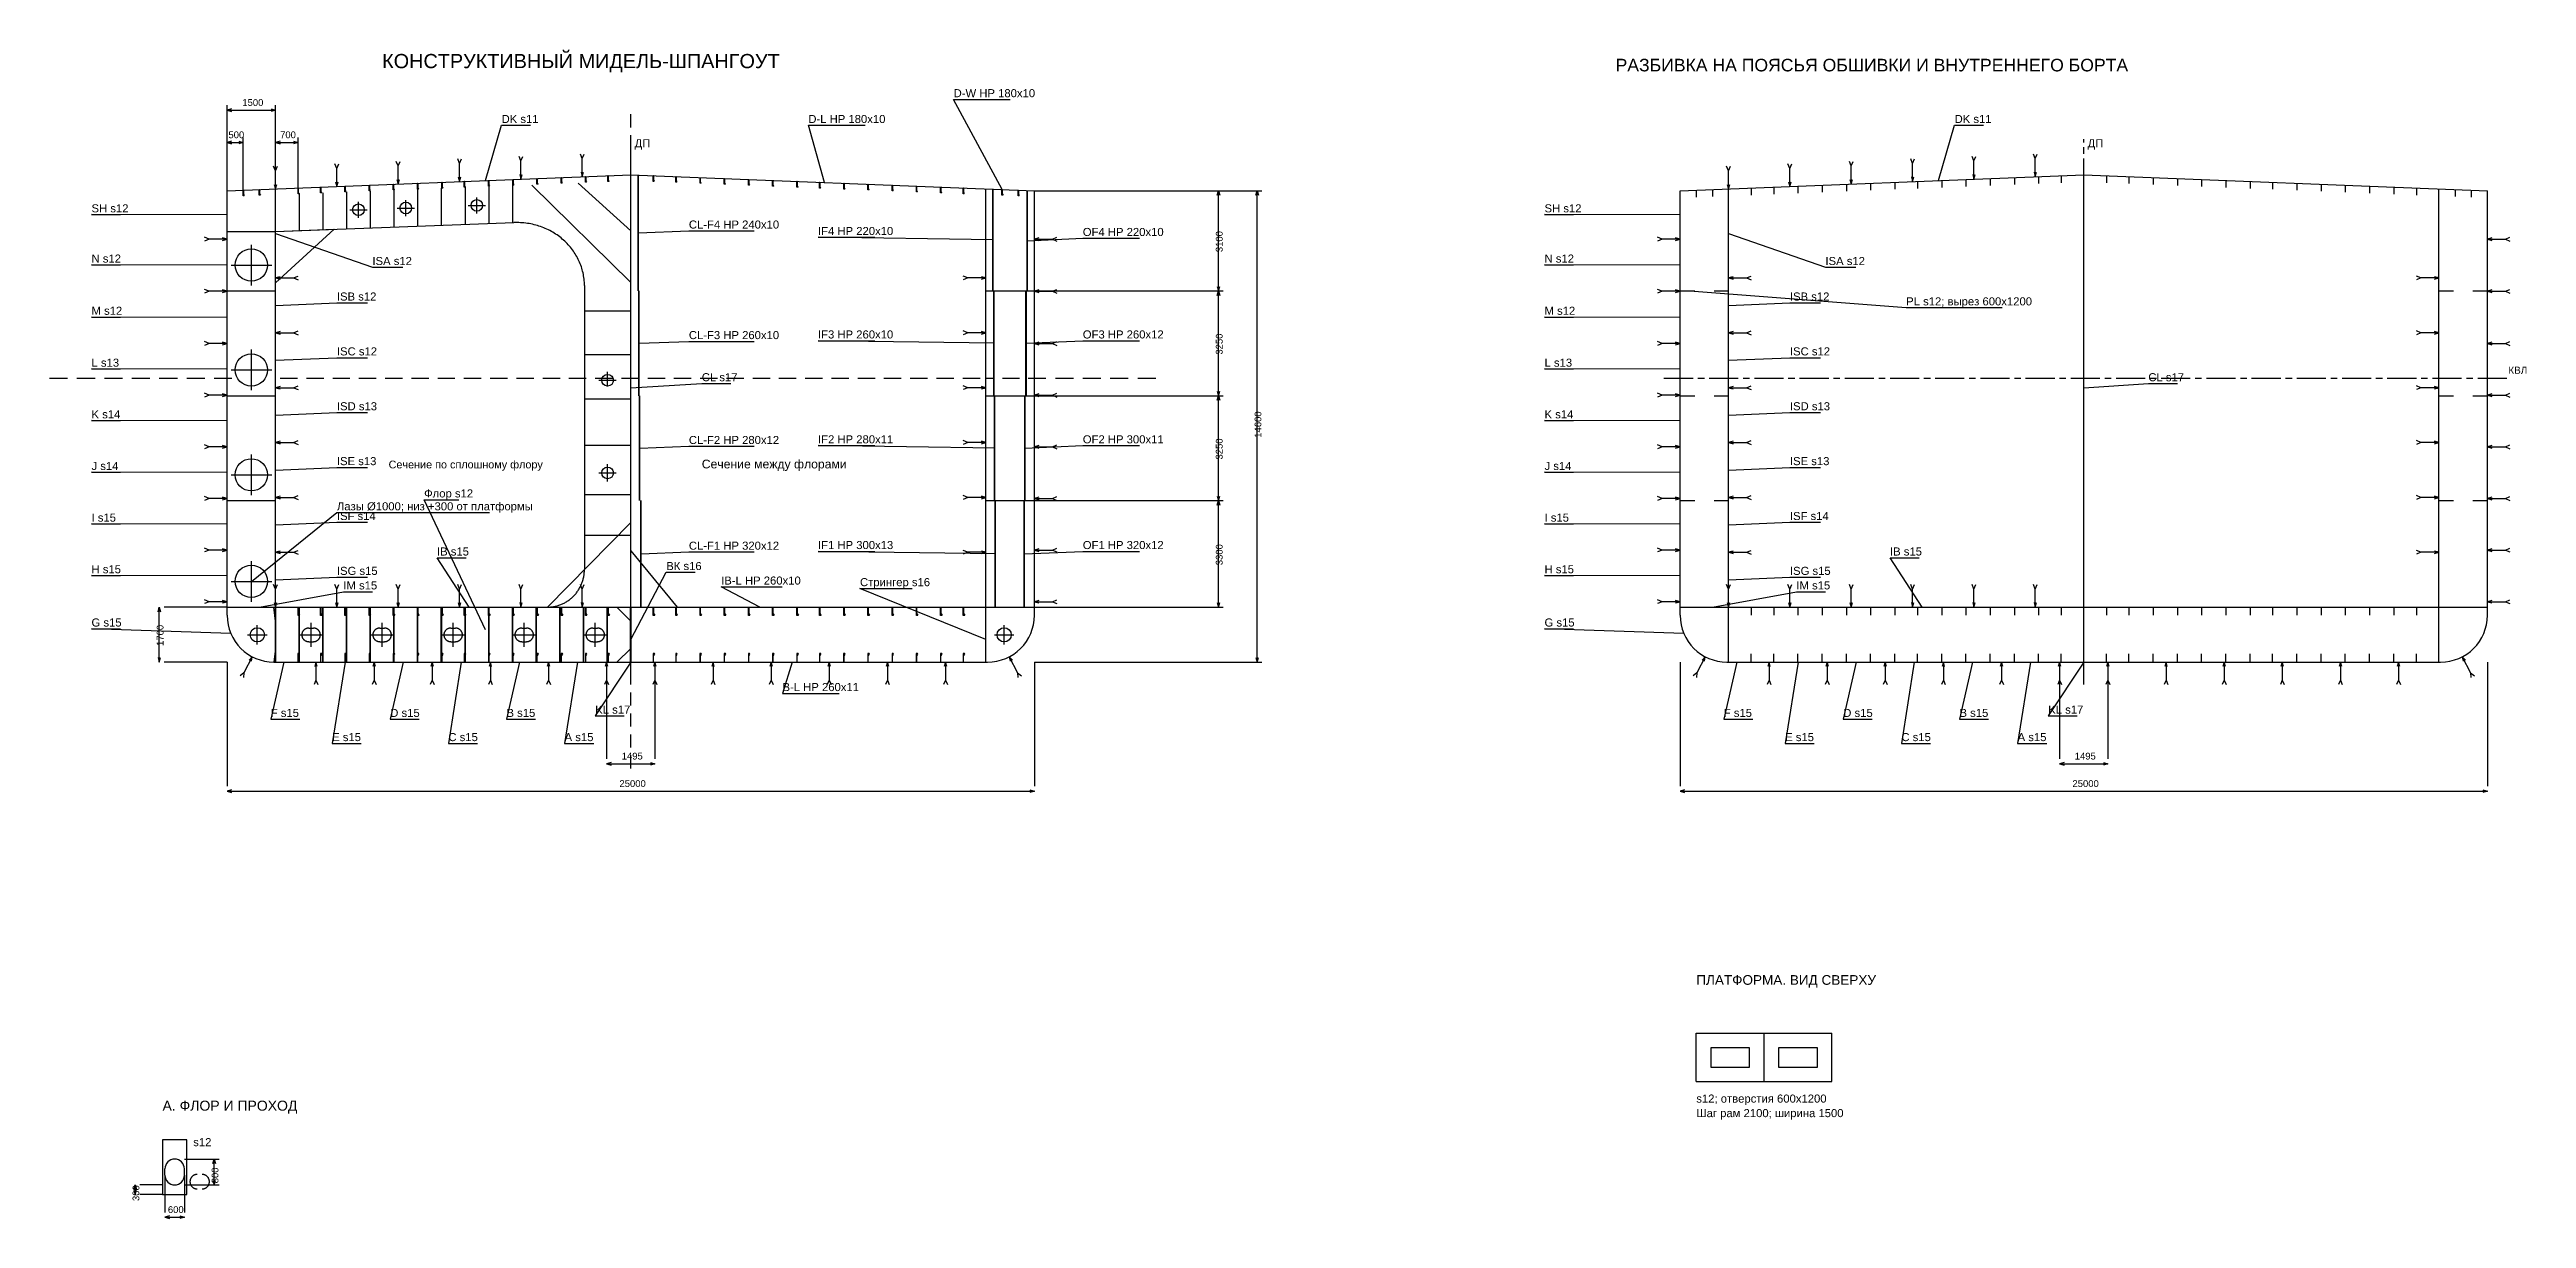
# Model space of a CAD drawing. Header units: millimetres. Extents: x -5500 to 145650, y -17240 to 192034.
# Drawn here: x -5500 to 71211, y -17240 to 18978 of the extents above; entities that cross this region are included whole.
import ezdxf

# ---------------------------------------------------------------- set-up
doc = ezdxf.new("R2010")
doc.units = ezdxf.units.MM
doc.linetypes.add('AXIS22', pattern=[1400, 900, -150, 200, -150])
for name, color, linetype in [('03_CENTER', 30, 'Continuous'), ('03_DIM', 2, 'Continuous'), ('03_FRAME_DETAIL', 7, 'Continuous'), ('03_FRAME_LAYOUT', 4, 'Continuous'), ('03_HULL', 4, 'Continuous'), ('03_MEMBER', 7, 'Continuous'), ('03_SEAM', 7, 'Continuous'), ('03_TEXT', 7, 'Continuous'), ('04_CENTER', 30, 'AXIS22'), ('04_DIM', 2, 'Continuous'), ('04_HULL', 4, 'Continuous'), ('04_MEMBER', 7, 'Continuous'), ('04_SEAM', 7, 'Continuous'), ('04_TEXT', 7, 'Continuous'), ('FLOOR_DIM', 2, 'Continuous'), ('FLOOR_HULL', 4, 'Continuous'), ('FLOOR_TEXT', 7, 'Continuous'), ('PLATFORM_HULL', 4, 'Continuous'), ('PLATFORM_TEXT', 7, 'Continuous')]:
    doc.layers.add(name, color=color, linetype=linetype)
doc.styles.add('RU', font='arial.ttf')

msp = doc.modelspace()

# ---------------------------------------------------------------- texts
at = {"layer": '03_DIM', "style": 'RU'}
for s, p in [('1500', (470, 17230)), ('500', (40, 16230)), ('700', (1640, 16230)), ('1495', (12220, -3020)), ('25000', (12150, -3870))]:
    msp.add_text(s, height=210, dxfattribs=at).set_placement(p)
for s, p in [('3100', (30830, 12700)), ('3250', (30830, 9525)), ('14600', (32030, 6950)), ('3250', (30830, 6275)), ('3300', (30830, 3000)), ('1700', (-1970, 500))]:
    msp.add_text(s, height=210, rotation=90, dxfattribs=at).set_placement(p)
at = {"layer": '03_TEXT', "style": 'RU'}
for s, height, p in [('КОНСТРУКТИВНЫЙ МИДЕЛЬ-ШПАНГОУТ', 440, (4800, 18400)), ('D-W HP 180x10', 250, (22500, 17500)), ('DK s11', 250, (8500, 16700)), ('D-L HP 180x10', 250, (18000, 16700)), ('ДП', 250, (12620, 15950)), ('SH s12', 250, (-4200, 13932)), ('CL-F4 HP 240x10', 250, (14300, 13430)), ('IF4 HP 220x10', 250, (18300, 13230)), ('OF4 HP 220x10', 250, (26500, 13200)), ('N s12', 250, (-4200, 12376)), ('ISA s12', 250, (4500, 12300)), ('M s12', 250, (-4200, 10759)), ('ISB s12', 250, (3400, 11200)), ('CL-F3 HP 260x10', 250, (14300, 10005)), ('IF3 HP 260x10', 250, (18300, 10025)), ('OF3 HP 260x12', 250, (26500, 10025)), ('L s13', 250, (-4200, 9150)), ('ISC s12', 250, (3400, 9500)), ('CL s17', 250, (14700, 8700)), ('K s14', 250, (-4200, 7550)), ('ISD s13', 250, (3400, 7800)), ('CL-F2 HP 280x12', 250, (14300, 6755)), ('IF2 HP 280x11', 250, (18300, 6775)), ('OF2 HP 300x11', 250, (26500, 6775)), ('J s14', 250, (-4200, 5950)), ('ISE s13', 250, (3400, 6100)), ('Сечение по сплошному флору', 240, (5000, 6000)), ('Сечение между флорами', 270, (14700, 6000)), ('Лазы %%c1000; низ +300 от платформы', 250, (3400, 4700)), ('ISF s14', 250, (3400, 4400)), ('Флор s12', 250, (6100, 5100)), ('I s15', 250, (-4200, 4350)), ('IB s15', 250, (6500, 3300)), ('ВК s16', 250, (13600, 2850)), ('CL-F1 HP 320x12', 250, (14300, 3480)), ('IF1 HP 300x13', 250, (18300, 3500)), ('OF1 HP 320x12', 250, (26500, 3500)), ('H s15', 250, (-4200, 2750)), ('ISG s15', 250, (3400, 2700)), ('IM s15', 250, (3600, 2250)), ('IB-L HP 260x10', 250, (15300, 2400)), ('Стрингер s16', 250, (19600, 2350)), ('G s15', 250, (-4200, 1100)), ('B-L HP 260x11', 250, (17200, -900)), ('F s15', 250, (1352, -1700)), ('D s15', 250, (5052, -1700)), ('B s15', 250, (8652, -1700)), ('KL s17', 250, (11400, -1600)), ('E s15', 250, (3252, -2450)), ('C s15', 250, (6852, -2450)), ('A s15', 250, (10452, -2450))]:
    msp.add_text(s, height=height, dxfattribs=at).set_placement(p)
at = {"layer": '04_DIM', "style": 'RU'}
for s, p in [('1495', (57220, -3020)), ('25000', (57150, -3870))]:
    msp.add_text(s, height=210, dxfattribs=at).set_placement(p)
at = {"layer": '04_TEXT', "style": 'RU'}
for s, height, p in [('РАЗБИВКА НА ПОЯСЬЯ ОБШИВКИ И ВНУТРЕННЕГО БОРТА', 390, (43000, 18300)), ('DK s11', 250, (53500, 16700)), ('ДП', 250, (57620, 15950)), ('SH s12', 250, (40800, 13932)), ('N s12', 250, (40800, 12376)), ('ISA s12', 250, (49500, 12300)), ('M s12', 250, (40800, 10759)), ('ISB s12', 250, (48400, 11200)), ('PL s12; вырез 600x1200', 250, (52000, 11050)), ('L s13', 250, (40800, 9150)), ('ISC s12', 250, (48400, 9500)), ('CL s17', 250, (59500, 8700)), ('КВЛ', 220, (70650, 8930)), ('K s14', 250, (40800, 7550)), ('ISD s13', 250, (48400, 7800)), ('J s14', 250, (40800, 5950)), ('ISE s13', 250, (48400, 6100)), ('ISF s14', 250, (48400, 4400)), ('I s15', 250, (40800, 4350)), ('IB s15', 250, (51500, 3300)), ('H s15', 250, (40800, 2750)), ('ISG s15', 250, (48400, 2700)), ('IM s15', 250, (48600, 2250)), ('G s15', 250, (40800, 1100)), ('F s15', 250, (46352, -1700)), ('D s15', 250, (50052, -1700)), ('B s15', 250, (53652, -1700)), ('KL s17', 250, (56400, -1600)), ('E s15', 250, (48252, -2450)), ('C s15', 250, (51852, -2450)), ('A s15', 250, (55452, -2450))]:
    msp.add_text(s, height=height, dxfattribs=at).set_placement(p)
at = {"layer": 'FLOOR_DIM', "style": 'RU'}
for s, p in [('800', (-270, -16150)), ('300', (-2720, -16700))]:
    msp.add_text(s, height=210, rotation=90, dxfattribs=at).set_placement(p)
msp.add_text('600', height=210, dxfattribs=at).set_placement((-1835, -17070))
at = {"layer": 'FLOOR_TEXT', "style": 'RU'}
for s, height, p in [('А. ФЛОР И ПРОХОД', 310, (-2000, -13900)), ('s12', 250, (-1050, -15000))]:
    msp.add_text(s, height=height, dxfattribs=at).set_placement(p)
at = {"layer": 'PLATFORM_TEXT', "style": 'RU'}
for s, height, p in [('ПЛАТФОРМА. ВИД СВЕРХУ', 300, (45500, -10000)), ('s12; отверстия 600x1200', 250, (45500, -13650)), ('Шаг рам 2100; ширина 1500', 250, (45500, -14100))]:
    msp.add_text(s, height=height, dxfattribs=at).set_placement(p)

# ---------------------------------------------------------------- linework, layer by layer
at = {"layer": '03_CENTER'}
for p, q in [((12500, 16560), (12500, 16970)), ((12500, 15910), (12500, 16320)), ((12500, -700), (12500, 16200)), ((12500, 15260), (12500, 15670)), ((12500, 14646), (12500, 15026)), ((3799, 14013), (4334, 14013)), ((4067, 13765), (4067, 14261)), ((5266, 14067), (5801, 14067)), ((5533, 13819), (5533, 14315)), ((7466, 14149), (8001, 14149)), ((7733, 13901), (7733, 14397)), ((12500, 14069), (12500, 14432)), ((12500, 13493), (12500, 13856)), ((12500, 12917), (12500, 13280)), ((120, 12300), (1380, 12300)), ((750, 11670), (750, 12930)), ((12500, 12341), (12500, 12705)), ((12500, 11766), (12500, 12129)), ((12500, 11137), (12500, 11553)), ((12500, 10462), (12500, 10887)), ((12500, 9787), (12500, 10212)), ((750, 8420), (750, 9680)), ((12500, 9112), (12500, 9537)), ((-5500, 8800), (-4940, 8800)), ((-4650, 8800), (-4090, 8800)), ((-3800, 8800), (-3240, 8800)), ((-2950, 8800), (-2390, 8800)), ((-2100, 8800), (-1540, 8800)), ((-1250, 8800), (-690, 8800)), ((-400, 8800), (150, 8800)), ((120, 9050), (1380, 9050)), ((1643, 8800), (2179, 8800)), ((2457, 8800), (2992, 8800)), ((3270, 8800), (3805, 8800)), ((4083, 8800), (4618, 8800)), ((4896, 8800), (5431, 8800)), ((5709, 8800), (6244, 8800)), ((6522, 8800), (7057, 8800)), ((7335, 8800), (7870, 8800)), ((8148, 8800), (8683, 8800)), ((8961, 8800), (9497, 8800)), ((9774, 8800), (10310, 8800)), ((10587, 8800), (11123, 8800)), ((11400, 8800), (11936, 8800)), ((11515, 8731), (12050, 8731)), ((11783, 8539), (11783, 8987)), ((12213, 8800), (12749, 8800)), ((12500, 8559), (12500, 8862)), ((13026, 8800), (13562, 8800)), ((13839, 8800), (14375, 8800)), ((14652, 8800), (15188, 8800)), ((15465, 8800), (16001, 8800)), ((16278, 8800), (16814, 8800)), ((17091, 8800), (17627, 8800)), ((17904, 8800), (18440, 8800)), ((18717, 8800), (19253, 8800)), ((19530, 8800), (20066, 8800)), ((20343, 8800), (20879, 8800)), ((21157, 8800), (21692, 8800)), ((21970, 8800), (22505, 8800)), ((22783, 8800), (23318, 8800)), ((23511, 8800), (23746, 8800)), ((24018, 8800), (24542, 8800)), ((24813, 8800), (25360, 8800)), ((25650, 8800), (26210, 8800)), ((26500, 8800), (27060, 8800)), ((27350, 8800), (27910, 8800)), ((28200, 8800), (28760, 8800)), ((12500, 8059), (12500, 8394)), ((12500, 7438), (12500, 7829)), ((12500, 6816), (12500, 7208)), ((750, 5170), (750, 6430)), ((12500, 6195), (12500, 6587)), ((120, 5800), (1380, 5800)), ((11515, 5860), (12050, 5860)), ((11783, 5593), (11783, 6128)), ((12500, 5574), (12500, 5965)), ((12500, 4951), (12500, 5344)), ((12500, 4321), (12500, 4719)), ((12500, 3690), (12500, 4088)), ((750, 1870), (750, 3130)), ((12500, 3059), (12500, 3457)), ((120, 2500), (1380, 2500)), ((12500, 2428), (12500, 2826)), ((12500, 1797), (12500, 2195)), ((12500, 1169), (12500, 1560)), ((636, 842), (1235, 842)), ((935, 543), (935, 1141)), ((2217, 842), (2983, 842)), ((2600, 468), (2600, 1216)), ((4417, 842), (5183, 842)), ((4800, 468), (4800, 1216)), ((6617, 842), (7383, 842)), ((7000, 468), (7000, 1216)), ((8817, 842), (9583, 842)), ((9200, 468), (9200, 1216)), ((11017, 842), (11783, 842)), ((11400, 468), (11400, 1216)), ((12500, 561), (12500, 945)), ((23765, 842), (24364, 842)), ((24065, 543), (24065, 1141)), ((12500, -50), (12500, 337)), ((12500, -700), (12500, -290)), ((12500, -1350), (12500, -940)), ((12500, -2000), (12500, -1590)), ((12500, -2650), (12500, -2240)), ((12500, -3300), (12500, -2890))]:
    msp.add_line(p, q, dxfattribs=at)
at = {"layer": '03_DIM'}
for p, q in [((0, 14600), (0, 17250)), ((0, 17100), (1500, 17100)), ((1500, 14660), (1500, 17250)), ((0, 14600), (0, 16250)), ((500, 14620), (500, 16250)), ((1500, 14660), (1500, 16250)), ((2200, 14688), (2200, 16250)), ((0, 16100), (500, 16100)), ((1500, 16100), (2200, 16100)), ((25000, 14600), (32050, 14600)), ((25000, 14600), (30850, 14600)), ((30700, 11500), (30700, 14600)), ((31900, 0), (31900, 14600)), ((25000, 11500), (30850, 11500)), ((25000, 11500), (30850, 11500)), ((30700, 8250), (30700, 11500)), ((25000, 8250), (30850, 8250)), ((25000, 8250), (30850, 8250)), ((30700, 5000), (30700, 8250)), ((25000, 5000), (30850, 5000)), ((25000, 5000), (30850, 5000)), ((30700, 1700), (30700, 5000)), ((-2100, 0), (-2100, 1700)), ((0, 1700), (-1950, 1700)), ((25000, 1700), (30850, 1700)), ((0, 0), (-1950, 0)), ((0, 0), (0, -3850)), ((11752, 0), (11752, -3000)), ((13248, 0), (13248, -3000)), ((25000, 0), (25000, -3850)), ((25000, 0), (32050, 0)), ((11752, -3150), (13248, -3150)), ((0, -4000), (25000, -4000))]:
    msp.add_line(p, q, dxfattribs=at)
for points in [[(140, 17140), (0, 17100), (140, 17060)], [(1360, 17140), (1500, 17100), (1360, 17060)], [(140, 16140), (0, 16100), (140, 16060)], [(360, 16140), (500, 16100), (360, 16060)], [(1640, 16140), (1500, 16100), (1640, 16060)], [(2060, 16140), (2200, 16100), (2060, 16060)], [(30660, 14460), (30700, 14600), (30740, 14460)], [(31860, 14460), (31900, 14600), (31940, 14460)], [(30660, 11640), (30700, 11500), (30740, 11640)], [(30660, 11360), (30700, 11500), (30740, 11360)], [(30660, 8390), (30700, 8250), (30740, 8390)], [(30660, 8110), (30700, 8250), (30740, 8110)], [(30660, 5140), (30700, 5000), (30740, 5140)], [(30660, 4860), (30700, 5000), (30740, 4860)], [(-2140, 1560), (-2100, 1700), (-2060, 1560)], [(30660, 1840), (30700, 1700), (30740, 1840)], [(-2140, 140), (-2100, 0), (-2060, 140)], [(31860, 140), (31900, 0), (31940, 140)], [(11892, -3110), (11752, -3150), (11892, -3190)], [(13108, -3110), (13248, -3150), (13108, -3190)], [(140, -3960), (0, -4000), (140, -4040)], [(24860, -3960), (25000, -4000), (24860, -4040)]]:
    msp.add_lwpolyline(points, dxfattribs=at)
at = {"layer": '03_FRAME_DETAIL'}
for p, q in [((4433, 14594), (4433, 13451)), ((5167, 14622), (5167, 13478)), ((5900, 14650), (5900, 13505)), ((6633, 14678), (6633, 13532)), ((7367, 14707), (7367, 13560)), ((8100, 14735), (8100, 13587)), ((8833, 14764), (8833, 13614)), ((9439, 14778), (12500, 11757)), ((10874, 14833), (12500, 13360)), ((2233, 14512), (2233, 13369)), ((2967, 14539), (2967, 13397)), ((3700, 14566), (3700, 13424)), ((11065, 10877), (12500, 10877)), ((11065, 9527), (12500, 9527)), ((11065, 8154), (12500, 8154)), ((11065, 6721), (12500, 6721)), ((11065, 5191), (12500, 5191)), ((9917, 1700), (12500, 4321)), ((11065, 3932), (12500, 3932)), ((12500, 3447), (13935, 1700))]:
    msp.add_line(p, q, dxfattribs=at)
for centre in [(4067, 14013), (5533, 14067), (7733, 14149), (11783, 8731), (11783, 5860)]:
    msp.add_circle(centre, 180, dxfattribs=at)
at = {"layer": '03_FRAME_LAYOUT'}
for p, q in [((0, 13342), (1500, 13342)), ((1500, 13342), (8877, 13616)), ((11065, 11668), (11065, 2865))]:
    msp.add_line(p, q, dxfattribs=at)
msp.add_lwpolyline([(1500, 11748), (1500, 13342), (3317, 13410)], close=True, dxfattribs=at)
for points in [[(11065, 11668), (11065, 11718), (11063, 11767), (11059, 11815), (11055, 11864), (11049, 11913), (11041, 11962), (11033, 12010), (11023, 12058), (11011, 12106), (10999, 12154), (10985, 12201), (10970, 12248), (10954, 12295), (10936, 12341), (10917, 12387), (10897, 12432), (10876, 12477), (10853, 12521), (10829, 12565), (10804, 12608), (10778, 12651), (10751, 12693), (10722, 12735), (10693, 12775), (10662, 12815), (10631, 12855), (10598, 12893), (10564, 12931), (10529, 12968), (10493, 13004), (10457, 13039), (10419, 13074), (10380, 13107), (10341, 13140), (10300, 13171), (10259, 13202), (10217, 13232), (10174, 13261), (10130, 13288), (10086, 13315), (10041, 13341), (9995, 13366), (9949, 13389), (9901, 13412), (9854, 13433), (9806, 13453), (9757, 13472), (9708, 13490), (9658, 13507), (9608, 13523), (9557, 13537), (9506, 13551), (9455, 13563), (9403, 13574), (9351, 13583), (9299, 13592), (9247, 13599), (9194, 13605), (9141, 13610), (9089, 13613), (9036, 13616), (8983, 13617), (8930, 13617), (8877, 13616)], [(9917, 1700), (9946, 1700), (9974, 1701), (10002, 1703), (10030, 1706), (10058, 1709), (10086, 1713), (10114, 1717), (10141, 1722), (10169, 1728), (10196, 1735), (10224, 1742), (10251, 1750), (10277, 1759), (10304, 1768), (10330, 1778), (10357, 1789), (10383, 1800), (10408, 1812), (10433, 1824), (10458, 1838), (10483, 1851), (10507, 1866), (10531, 1881), (10555, 1896), (10578, 1912), (10601, 1929), (10624, 1947), (10646, 1964), (10667, 1983), (10688, 2002), (10709, 2021), (10729, 2041), (10749, 2062), (10768, 2083), (10787, 2104), (10805, 2126), (10822, 2148), (10839, 2171), (10856, 2194), (10872, 2218), (10887, 2242), (10902, 2266), (10916, 2291), (10930, 2316), (10943, 2341), (10955, 2367), (10967, 2393), (10978, 2419), (10988, 2446), (10998, 2472), (11007, 2499), (11016, 2527), (11024, 2554), (11031, 2582), (11037, 2610), (11043, 2637), (11048, 2666), (11053, 2694), (11057, 2722), (11060, 2751), (11062, 2779), (11064, 2808), (11065, 2836), (11065, 2865)]]:
    msp.add_lwpolyline(points, dxfattribs=at)
at = {"layer": '03_HULL'}
for p, q in [((0, 1450), (0, 14600)), ((1500, 0), (1500, 14660)), ((12500, 0), (12500, 15100)), ((23500, 0), (23500, 14660)), ((25000, 1450), (25000, 14600)), ((0, 11500), (1500, 11500)), ((23500, 11500), (25000, 11500)), ((0, 8250), (1500, 8250)), ((23500, 8250), (25000, 8250)), ((0, 5000), (1500, 5000)), ((23500, 5000), (25000, 5000)), ((0, 1700), (25000, 1700)), ((1450, 0), (23550, 0))]:
    msp.add_line(p, q, dxfattribs=at)
msp.add_lwpolyline([(0, 14600), (12500, 15100), (25000, 14600)], dxfattribs=at)
for centre, start, end in [((1450, 1450), 180, 270), ((23550, 1450), 270, 360)]:
    msp.add_arc(centre, 1450, start, end, dxfattribs=at)
at = {"layer": '03_MEMBER'}
for p, q in [((12730, 11500), (12730, 15100)), ((12740, 11500), (12740, 15100)), ((23710, 11500), (23710, 14660)), ((23720, 11500), (23720, 14660)), ((24780, 11500), (24780, 14600)), ((24790, 11500), (24790, 14600)), ((12750, 8250), (12750, 11500)), ((12760, 8250), (12760, 11500)), ((23750, 8250), (23750, 11500)), ((23760, 8250), (23760, 11500)), ((24740, 8250), (24740, 11500)), ((24752, 8250), (24752, 11500)), ((12768, 5000), (12768, 8250)), ((12780, 5000), (12780, 8250)), ((23769, 5000), (23769, 8250)), ((23780, 5000), (23780, 8250)), ((24700, 5000), (24700, 8250)), ((24711, 5000), (24711, 8250)), ((12808, 1700), (12808, 5000)), ((12820, 1700), (12820, 5000)), ((23787, 1700), (23787, 5000)), ((23800, 1700), (23800, 5000)), ((24680, 1700), (24680, 5000)), ((24692, 1700), (24692, 5000)), ((1499, 0), (1499, 1700)), ((1508, 0), (1508, 1700)), ((2233, 0), (2233, 1700)), ((2245, 0), (2245, 1700)), ((2967, 0), (2967, 1700)), ((2978, 0), (2978, 1700)), ((3700, 0), (3700, 1700)), ((3711, 0), (3711, 1700)), ((4433, 0), (4433, 1700)), ((4445, 0), (4445, 1700)), ((5167, 0), (5167, 1700)), ((5178, 0), (5178, 1700)), ((5900, 0), (5900, 1700)), ((5911, 0), (5911, 1700)), ((6633, 0), (6633, 1700)), ((6645, 0), (6645, 1700)), ((7367, 0), (7367, 1700)), ((7378, 0), (7378, 1700)), ((8100, 0), (8100, 1700)), ((8111, 0), (8111, 1700)), ((8833, 0), (8833, 1700)), ((8845, 0), (8845, 1700)), ((9567, 0), (9567, 1700)), ((9578, 0), (9578, 1700)), ((10300, 0), (10300, 1700)), ((10311, 0), (10311, 1700)), ((11033, 0), (11033, 1700)), ((11045, 0), (11045, 1700)), ((11767, 0), (11767, 1700)), ((11778, 0), (11778, 1700)), ((12492, 0), (12492, 1700)), ((12508, 0), (12508, 1700)), ((23492, 0), (23492, 1700)), ((23501, 0), (23501, 1700)), ((2528, 1052), (2672, 1052)), ((4728, 1052), (4872, 1052)), ((6928, 1052), (7072, 1052)), ((9128, 1052), (9272, 1052)), ((11328, 1052), (11472, 1052)), ((2528, 631), (2672, 631)), ((4728, 631), (4872, 631)), ((6928, 631), (7072, 631)), ((9128, 631), (9272, 631)), ((11328, 631), (11472, 631))]:
    msp.add_line(p, q, dxfattribs=at)
for points in [[(495, 14620), (505, 14620), (505, 14483), (530, 14450), (520, 14440), (495, 14440)], [(995, 14640), (1005, 14640), (1005, 14503), (1030, 14470), (1020, 14460), (995, 14460)], [(2195, 14688), (2205, 14688), (2205, 14551), (2230, 14518), (2220, 14508), (2195, 14508)], [(2895, 14716), (2905, 14716), (2905, 14579), (2930, 14546), (2920, 14536), (2895, 14536)], [(3645, 14746), (3655, 14746), (3655, 14609), (3680, 14576), (3670, 14566), (3645, 14566)], [(4395, 14776), (4405, 14776), (4405, 14639), (4430, 14606), (4420, 14596), (4395, 14596)], [(5145, 14806), (5155, 14806), (5155, 14669), (5180, 14636), (5170, 14626), (5145, 14626)], [(5895, 14836), (5905, 14836), (5905, 14699), (5930, 14666), (5920, 14656), (5895, 14656)], [(6645, 14866), (6655, 14866), (6655, 14729), (6680, 14696), (6670, 14686), (6645, 14686)], [(7345, 14894), (7355, 14894), (7355, 14757), (7380, 14724), (7370, 14714), (7345, 14714)], [(8095, 14924), (8105, 14924), (8105, 14787), (8130, 14754), (8120, 14744), (8095, 14744)], [(8845, 14954), (8855, 14954), (8855, 14817), (8880, 14784), (8870, 14774), (8845, 14774)], [(9595, 14984), (9605, 14984), (9605, 14847), (9630, 14814), (9620, 14804), (9595, 14804)], [(10345, 15014), (10355, 15014), (10355, 14877), (10380, 14844), (10370, 14834), (10345, 14834)], [(11095, 15044), (11105, 15044), (11105, 14907), (11130, 14874), (11120, 14864), (11095, 14864)], [(11795, 15072), (11805, 15072), (11805, 14935), (11830, 14902), (11820, 14892), (11795, 14892)], [(13195, 15072), (13205, 15072), (13205, 14935), (13230, 14902), (13220, 14892), (13195, 14892)], [(13895, 15044), (13905, 15044), (13905, 14907), (13930, 14874), (13920, 14864), (13895, 14864)], [(14645, 15014), (14655, 15014), (14655, 14877), (14680, 14844), (14670, 14834), (14645, 14834)], [(15395, 14984), (15405, 14984), (15405, 14847), (15430, 14814), (15420, 14804), (15395, 14804)], [(16145, 14954), (16155, 14954), (16155, 14817), (16180, 14784), (16170, 14774), (16145, 14774)], [(16895, 14924), (16905, 14924), (16905, 14787), (16930, 14754), (16920, 14744), (16895, 14744)], [(17645, 14894), (17655, 14894), (17655, 14757), (17680, 14724), (17670, 14714), (17645, 14714)], [(18345, 14866), (18355, 14866), (18355, 14729), (18380, 14696), (18370, 14686), (18345, 14686)], [(19095, 14836), (19105, 14836), (19105, 14699), (19130, 14666), (19120, 14656), (19095, 14656)], [(19845, 14806), (19855, 14806), (19855, 14669), (19880, 14636), (19870, 14626), (19845, 14626)], [(20595, 14776), (20605, 14776), (20605, 14639), (20630, 14606), (20620, 14596), (20595, 14596)], [(21345, 14746), (21355, 14746), (21355, 14609), (21380, 14576), (21370, 14566), (21345, 14566)], [(22095, 14716), (22105, 14716), (22105, 14579), (22130, 14546), (22120, 14536), (22095, 14536)], [(22795, 14688), (22805, 14688), (22805, 14551), (22830, 14518), (22820, 14508), (22795, 14508)], [(23995, 14640), (24005, 14640), (24005, 14503), (24030, 14470), (24020, 14460), (23995, 14460)], [(24495, 14620), (24505, 14620), (24505, 14483), (24530, 14450), (24520, 14440), (24495, 14440)], [(2195, 1700), (2205, 1700), (2205, 1504), (2242, 1450), (2232, 1440), (2195, 1440)], [(2895, 1700), (2905, 1700), (2905, 1504), (2942, 1450), (2932, 1440), (2895, 1440)], [(3645, 1700), (3655, 1700), (3655, 1504), (3692, 1450), (3682, 1440), (3645, 1440)], [(4395, 1700), (4405, 1700), (4405, 1504), (4442, 1450), (4432, 1440), (4395, 1440)], [(5145, 1700), (5155, 1700), (5155, 1504), (5192, 1450), (5182, 1440), (5145, 1440)], [(5895, 1700), (5905, 1700), (5905, 1504), (5942, 1450), (5932, 1440), (5895, 1440)], [(6645, 1700), (6655, 1700), (6655, 1504), (6692, 1450), (6682, 1440), (6645, 1440)], [(7345, 1700), (7355, 1700), (7355, 1504), (7392, 1450), (7382, 1440), (7345, 1440)], [(8095, 1700), (8105, 1700), (8105, 1504), (8142, 1450), (8132, 1440), (8095, 1440)], [(8845, 1700), (8855, 1700), (8855, 1504), (8892, 1450), (8882, 1440), (8845, 1440)], [(9595, 1700), (9605, 1700), (9605, 1504), (9642, 1450), (9632, 1440), (9595, 1440)], [(10345, 1700), (10355, 1700), (10355, 1504), (10392, 1450), (10382, 1440), (10345, 1440)], [(11095, 1700), (11105, 1700), (11105, 1504), (11142, 1450), (11132, 1440), (11095, 1440)], [(11795, 1700), (11805, 1700), (11805, 1504), (11842, 1450), (11832, 1440), (11795, 1440)], [(13195, 1700), (13205, 1700), (13205, 1504), (13242, 1450), (13232, 1440), (13195, 1440)], [(13895, 1700), (13905, 1700), (13905, 1504), (13942, 1450), (13932, 1440), (13895, 1440)], [(14645, 1700), (14655, 1700), (14655, 1504), (14692, 1450), (14682, 1440), (14645, 1440)], [(15395, 1700), (15405, 1700), (15405, 1504), (15442, 1450), (15432, 1440), (15395, 1440)], [(16145, 1700), (16155, 1700), (16155, 1504), (16192, 1450), (16182, 1440), (16145, 1440)], [(16895, 1700), (16905, 1700), (16905, 1504), (16942, 1450), (16932, 1440), (16895, 1440)], [(17645, 1700), (17655, 1700), (17655, 1504), (17692, 1450), (17682, 1440), (17645, 1440)], [(18345, 1700), (18355, 1700), (18355, 1504), (18392, 1450), (18382, 1440), (18345, 1440)], [(19095, 1700), (19105, 1700), (19105, 1504), (19142, 1450), (19132, 1440), (19095, 1440)], [(19845, 1700), (19855, 1700), (19855, 1504), (19892, 1450), (19882, 1440), (19845, 1440)], [(20595, 1700), (20605, 1700), (20605, 1504), (20642, 1450), (20632, 1440), (20595, 1440)], [(21345, 1700), (21355, 1700), (21355, 1504), (21392, 1450), (21382, 1440), (21345, 1440)], [(22095, 1700), (22105, 1700), (22105, 1504), (22142, 1450), (22132, 1440), (22095, 1440)], [(22795, 1700), (22805, 1700), (22805, 1504), (22842, 1450), (22832, 1440), (22795, 1440)], [(2194, 0), (2206, 0), (2206, 196), (2242, 249), (2232, 260), (2194, 260)], [(2894, 0), (2906, 0), (2906, 196), (2942, 249), (2932, 260), (2894, 260)], [(3644, 0), (3656, 0), (3656, 196), (3692, 249), (3682, 260), (3644, 260)], [(4394, 0), (4406, 0), (4406, 196), (4442, 249), (4432, 260), (4394, 260)], [(5144, 0), (5156, 0), (5156, 196), (5192, 249), (5182, 260), (5144, 260)], [(5894, 0), (5906, 0), (5906, 196), (5942, 249), (5932, 260), (5894, 260)], [(6644, 0), (6656, 0), (6656, 196), (6692, 249), (6682, 260), (6644, 260)], [(7344, 0), (7356, 0), (7356, 196), (7392, 249), (7382, 260), (7344, 260)], [(8094, 0), (8106, 0), (8106, 196), (8142, 249), (8132, 260), (8094, 260)], [(8844, 0), (8856, 0), (8856, 196), (8892, 249), (8882, 260), (8844, 260)], [(9594, 0), (9606, 0), (9606, 196), (9642, 249), (9632, 260), (9594, 260)], [(10344, 0), (10356, 0), (10356, 196), (10392, 249), (10382, 260), (10344, 260)], [(11094, 0), (11106, 0), (11106, 196), (11142, 249), (11132, 260), (11094, 260)], [(11794, 0), (11806, 0), (11806, 196), (11842, 249), (11832, 260), (11794, 260)], [(13194, 0), (13206, 0), (13206, 196), (13242, 249), (13232, 260), (13194, 260)], [(13894, 0), (13906, 0), (13906, 196), (13942, 249), (13932, 260), (13894, 260)], [(14644, 0), (14656, 0), (14656, 196), (14692, 249), (14682, 260), (14644, 260)], [(15394, 0), (15406, 0), (15406, 196), (15442, 249), (15432, 260), (15394, 260)], [(16144, 0), (16156, 0), (16156, 196), (16192, 249), (16182, 260), (16144, 260)], [(16894, 0), (16906, 0), (16906, 196), (16942, 249), (16932, 260), (16894, 260)], [(17644, 0), (17656, 0), (17656, 196), (17692, 249), (17682, 260), (17644, 260)], [(18344, 0), (18356, 0), (18356, 196), (18392, 249), (18382, 260), (18344, 260)], [(19094, 0), (19106, 0), (19106, 196), (19142, 249), (19132, 260), (19094, 260)], [(19844, 0), (19856, 0), (19856, 196), (19892, 249), (19882, 260), (19844, 260)], [(20594, 0), (20606, 0), (20606, 196), (20642, 249), (20632, 260), (20594, 260)], [(21344, 0), (21356, 0), (21356, 196), (21392, 249), (21382, 260), (21344, 260)], [(22094, 0), (22106, 0), (22106, 196), (22142, 249), (22132, 260), (22094, 260)], [(22794, 0), (22806, 0), (22806, 196), (22842, 249), (22832, 260), (22794, 260)]]:
    msp.add_lwpolyline(points, close=True, dxfattribs=at)
for points in [[(1500, 1263), (1450, 1700)], [(12500, 1263), (12070, 1700)], [(2528, 1052), (2518, 1052), (2507, 1051), (2497, 1050), (2486, 1048), (2476, 1046), (2466, 1043), (2456, 1040), (2446, 1036), (2436, 1032), (2427, 1028), (2418, 1022), (2409, 1017), (2400, 1011), (2392, 1005), (2384, 998), (2376, 991), (2369, 983), (2362, 975), (2355, 967), (2349, 959), (2344, 950), (2338, 941), (2334, 932), (2329, 922), (2326, 913), (2322, 903), (2319, 893), (2317, 883), (2315, 873), (2314, 863), (2313, 852), (2313, 842), (2313, 832), (2314, 821), (2315, 811), (2317, 801), (2319, 791), (2322, 781), (2326, 771), (2329, 761), (2334, 752), (2338, 743), (2344, 734), (2349, 725), (2355, 717), (2362, 708), (2369, 701), (2376, 693), (2384, 686), (2392, 679), (2400, 673), (2409, 667), (2418, 661), (2427, 656), (2436, 652), (2446, 647), (2456, 644), (2466, 641), (2476, 638), (2486, 635), (2497, 634), (2507, 632), (2518, 632), (2528, 631)], [(2672, 631), (2682, 632), (2693, 632), (2703, 634), (2714, 635), (2724, 638), (2734, 641), (2744, 644), (2754, 647), (2764, 652), (2773, 656), (2782, 661), (2791, 667), (2800, 673), (2808, 679), (2816, 686), (2824, 693), (2831, 701), (2838, 708), (2845, 717), (2851, 725), (2856, 734), (2862, 743), (2866, 752), (2871, 761), (2874, 771), (2878, 781), (2881, 791), (2883, 801), (2885, 811), (2886, 821), (2887, 832), (2887, 842), (2887, 852), (2886, 863), (2885, 873), (2883, 883), (2881, 893), (2878, 903), (2874, 913), (2871, 922), (2866, 932), (2862, 941), (2856, 950), (2851, 959), (2845, 967), (2838, 975), (2831, 983), (2824, 991), (2816, 998), (2808, 1005), (2800, 1011), (2791, 1017), (2782, 1022), (2773, 1028), (2764, 1032), (2754, 1036), (2744, 1040), (2734, 1043), (2724, 1046), (2714, 1048), (2703, 1050), (2693, 1051), (2682, 1052), (2672, 1052)], [(4728, 1052), (4718, 1052), (4707, 1051), (4697, 1050), (4686, 1048), (4676, 1046), (4666, 1043), (4656, 1040), (4646, 1036), (4636, 1032), (4627, 1028), (4618, 1022), (4609, 1017), (4600, 1011), (4592, 1005), (4584, 998), (4576, 991), (4569, 983), (4562, 975), (4555, 967), (4549, 959), (4544, 950), (4538, 941), (4534, 932), (4529, 922), (4526, 913), (4522, 903), (4519, 893), (4517, 883), (4515, 873), (4514, 863), (4513, 852), (4513, 842), (4513, 832), (4514, 821), (4515, 811), (4517, 801), (4519, 791), (4522, 781), (4526, 771), (4529, 761), (4534, 752), (4538, 743), (4544, 734), (4549, 725), (4555, 717), (4562, 708), (4569, 701), (4576, 693), (4584, 686), (4592, 679), (4600, 673), (4609, 667), (4618, 661), (4627, 656), (4636, 652), (4646, 647), (4656, 644), (4666, 641), (4676, 638), (4686, 635), (4697, 634), (4707, 632), (4718, 632), (4728, 631)], [(4872, 631), (4882, 632), (4893, 632), (4903, 634), (4914, 635), (4924, 638), (4934, 641), (4944, 644), (4954, 647), (4964, 652), (4973, 656), (4982, 661), (4991, 667), (5000, 673), (5008, 679), (5016, 686), (5024, 693), (5031, 701), (5038, 708), (5045, 717), (5051, 725), (5056, 734), (5062, 743), (5066, 752), (5071, 761), (5074, 771), (5078, 781), (5081, 791), (5083, 801), (5085, 811), (5086, 821), (5087, 832), (5087, 842), (5087, 852), (5086, 863), (5085, 873), (5083, 883), (5081, 893), (5078, 903), (5074, 913), (5071, 922), (5066, 932), (5062, 941), (5056, 950), (5051, 959), (5045, 967), (5038, 975), (5031, 983), (5024, 991), (5016, 998), (5008, 1005), (5000, 1011), (4991, 1017), (4982, 1022), (4973, 1028), (4964, 1032), (4954, 1036), (4944, 1040), (4934, 1043), (4924, 1046), (4914, 1048), (4903, 1050), (4893, 1051), (4882, 1052), (4872, 1052)], [(6928, 1052), (6918, 1052), (6907, 1051), (6897, 1050), (6886, 1048), (6876, 1046), (6866, 1043), (6856, 1040), (6846, 1036), (6836, 1032), (6827, 1028), (6818, 1022), (6809, 1017), (6800, 1011), (6792, 1005), (6784, 998), (6776, 991), (6769, 983), (6762, 975), (6755, 967), (6749, 959), (6744, 950), (6738, 941), (6734, 932), (6729, 922), (6726, 913), (6722, 903), (6719, 893), (6717, 883), (6715, 873), (6714, 863), (6713, 852), (6713, 842), (6713, 832), (6714, 821), (6715, 811), (6717, 801), (6719, 791), (6722, 781), (6726, 771), (6729, 761), (6734, 752), (6738, 743), (6744, 734), (6749, 725), (6755, 717), (6762, 708), (6769, 701), (6776, 693), (6784, 686), (6792, 679), (6800, 673), (6809, 667), (6818, 661), (6827, 656), (6836, 652), (6846, 647), (6856, 644), (6866, 641), (6876, 638), (6886, 635), (6897, 634), (6907, 632), (6918, 632), (6928, 631)], [(7072, 631), (7082, 632), (7093, 632), (7103, 634), (7114, 635), (7124, 638), (7134, 641), (7144, 644), (7154, 647), (7164, 652), (7173, 656), (7182, 661), (7191, 667), (7200, 673), (7208, 679), (7216, 686), (7224, 693), (7231, 701), (7238, 708), (7245, 717), (7251, 725), (7256, 734), (7262, 743), (7266, 752), (7271, 761), (7274, 771), (7278, 781), (7281, 791), (7283, 801), (7285, 811), (7286, 821), (7287, 832), (7287, 842), (7287, 852), (7286, 863), (7285, 873), (7283, 883), (7281, 893), (7278, 903), (7274, 913), (7271, 922), (7266, 932), (7262, 941), (7256, 950), (7251, 959), (7245, 967), (7238, 975), (7231, 983), (7224, 991), (7216, 998), (7208, 1005), (7200, 1011), (7191, 1017), (7182, 1022), (7173, 1028), (7164, 1032), (7154, 1036), (7144, 1040), (7134, 1043), (7124, 1046), (7114, 1048), (7103, 1050), (7093, 1051), (7082, 1052), (7072, 1052)], [(9128, 1052), (9118, 1052), (9107, 1051), (9097, 1050), (9086, 1048), (9076, 1046), (9066, 1043), (9056, 1040), (9046, 1036), (9036, 1032), (9027, 1028), (9018, 1022), (9009, 1017), (9000, 1011), (8992, 1005), (8984, 998), (8976, 991), (8969, 983), (8962, 975), (8955, 967), (8949, 959), (8944, 950), (8938, 941), (8934, 932), (8929, 922), (8926, 913), (8922, 903), (8919, 893), (8917, 883), (8915, 873), (8914, 863), (8913, 852), (8913, 842), (8913, 832), (8914, 821), (8915, 811), (8917, 801), (8919, 791), (8922, 781), (8926, 771), (8929, 761), (8934, 752), (8938, 743), (8944, 734), (8949, 725), (8955, 717), (8962, 708), (8969, 701), (8976, 693), (8984, 686), (8992, 679), (9000, 673), (9009, 667), (9018, 661), (9027, 656), (9036, 652), (9046, 647), (9056, 644), (9066, 641), (9076, 638), (9086, 635), (9097, 634), (9107, 632), (9118, 632), (9128, 631)], [(9272, 631), (9282, 632), (9293, 632), (9303, 634), (9314, 635), (9324, 638), (9334, 641), (9344, 644), (9354, 647), (9364, 652), (9373, 656), (9382, 661), (9391, 667), (9400, 673), (9408, 679), (9416, 686), (9424, 693), (9431, 701), (9438, 708), (9445, 717), (9451, 725), (9456, 734), (9462, 743), (9466, 752), (9471, 761), (9474, 771), (9478, 781), (9481, 791), (9483, 801), (9485, 811), (9486, 821), (9487, 832), (9487, 842), (9487, 852), (9486, 863), (9485, 873), (9483, 883), (9481, 893), (9478, 903), (9474, 913), (9471, 922), (9466, 932), (9462, 941), (9456, 950), (9451, 959), (9445, 967), (9438, 975), (9431, 983), (9424, 991), (9416, 998), (9408, 1005), (9400, 1011), (9391, 1017), (9382, 1022), (9373, 1028), (9364, 1032), (9354, 1036), (9344, 1040), (9334, 1043), (9324, 1046), (9314, 1048), (9303, 1050), (9293, 1051), (9282, 1052), (9272, 1052)], [(11328, 1052), (11318, 1052), (11307, 1051), (11297, 1050), (11286, 1048), (11276, 1046), (11266, 1043), (11256, 1040), (11246, 1036), (11236, 1032), (11227, 1028), (11218, 1022), (11209, 1017), (11200, 1011), (11192, 1005), (11184, 998), (11176, 991), (11169, 983), (11162, 975), (11155, 967), (11149, 959), (11144, 950), (11138, 941), (11134, 932), (11129, 922), (11126, 913), (11122, 903), (11119, 893), (11117, 883), (11115, 873), (11114, 863), (11113, 852), (11113, 842), (11113, 832), (11114, 821), (11115, 811), (11117, 801), (11119, 791), (11122, 781), (11126, 771), (11129, 761), (11134, 752), (11138, 743), (11144, 734), (11149, 725), (11155, 717), (11162, 708), (11169, 701), (11176, 693), (11184, 686), (11192, 679), (11200, 673), (11209, 667), (11218, 661), (11227, 656), (11236, 652), (11246, 647), (11256, 644), (11266, 641), (11276, 638), (11286, 635), (11297, 634), (11307, 632), (11318, 632), (11328, 631)], [(11472, 631), (11482, 632), (11493, 632), (11503, 634), (11514, 635), (11524, 638), (11534, 641), (11544, 644), (11554, 647), (11564, 652), (11573, 656), (11582, 661), (11591, 667), (11600, 673), (11608, 679), (11616, 686), (11624, 693), (11631, 701), (11638, 708), (11645, 717), (11651, 725), (11656, 734), (11662, 743), (11666, 752), (11671, 761), (11674, 771), (11678, 781), (11681, 791), (11683, 801), (11685, 811), (11686, 821), (11687, 832), (11687, 842), (11687, 852), (11686, 863), (11685, 873), (11683, 883), (11681, 893), (11678, 903), (11674, 913), (11671, 922), (11666, 932), (11662, 941), (11656, 950), (11651, 959), (11645, 967), (11638, 975), (11631, 983), (11624, 991), (11616, 998), (11608, 1005), (11600, 1011), (11591, 1017), (11582, 1022), (11573, 1028), (11564, 1032), (11554, 1036), (11544, 1040), (11534, 1043), (11524, 1046), (11514, 1048), (11503, 1050), (11493, 1051), (11482, 1052), (11472, 1052)], [(1500, 421), (1450, 0)], [(12500, 421), (12070, 0)], [(-925, -15875), (-936, -15875), (-947, -15876), (-958, -15877), (-969, -15879), (-980, -15882), (-990, -15885), (-1001, -15888), (-1011, -15892), (-1021, -15897), (-1031, -15902), (-1041, -15907), (-1050, -15913), (-1059, -15919), (-1068, -15926), (-1076, -15933), (-1084, -15941), (-1092, -15949), (-1099, -15957), (-1106, -15966), (-1112, -15975), (-1118, -15984), (-1123, -15994), (-1128, -16004), (-1133, -16014), (-1137, -16024), (-1140, -16035), (-1143, -16045), (-1146, -16056), (-1148, -16067), (-1149, -16078), (-1150, -16089), (-1150, -16100), (-1150, -16111), (-1149, -16122), (-1148, -16133), (-1146, -16144), (-1143, -16155), (-1140, -16165), (-1137, -16176), (-1133, -16186), (-1128, -16196), (-1123, -16206), (-1118, -16216), (-1112, -16225), (-1106, -16234), (-1099, -16243), (-1092, -16251), (-1084, -16259), (-1076, -16267), (-1068, -16274), (-1059, -16281), (-1050, -16287), (-1041, -16293), (-1031, -16298), (-1021, -16303), (-1011, -16308), (-1001, -16312), (-990, -16315), (-980, -16318), (-969, -16321), (-958, -16323), (-947, -16324), (-936, -16325), (-925, -16325)], [(-775, -16325), (-764, -16325), (-753, -16324), (-742, -16323), (-731, -16321), (-720, -16318), (-710, -16315), (-699, -16312), (-689, -16308), (-679, -16303), (-669, -16298), (-659, -16293), (-650, -16287), (-641, -16281), (-632, -16274), (-624, -16267), (-616, -16259), (-608, -16251), (-601, -16243), (-594, -16234), (-588, -16225), (-582, -16216), (-577, -16206), (-572, -16196), (-567, -16186), (-563, -16176), (-560, -16165), (-557, -16155), (-554, -16144), (-552, -16133), (-551, -16122), (-550, -16111), (-550, -16100), (-550, -16089), (-551, -16078), (-552, -16067), (-554, -16056), (-557, -16045), (-560, -16035), (-563, -16024), (-567, -16014), (-572, -16004), (-577, -15994), (-582, -15984), (-588, -15975), (-594, -15966), (-601, -15957), (-608, -15949), (-616, -15941), (-624, -15933), (-632, -15926), (-641, -15919), (-650, -15913), (-659, -15907), (-669, -15902), (-679, -15897), (-689, -15892), (-699, -15888), (-710, -15885), (-720, -15882), (-731, -15879), (-742, -15877), (-753, -15876), (-764, -15875), (-775, -15875)]]:
    msp.add_lwpolyline(points, dxfattribs=at)
for centre, radius in [((750, 12300), 500), ((750, 9050), 500), ((750, 5800), 500), ((750, 2500), 500), ((935, 842), 220), ((24065, 842), 220)]:
    msp.add_circle(centre, radius, dxfattribs=at)
at = {"layer": '03_SEAM'}
for p, q in [((1500, 15220), (1440, 15360)), ((1500, 15220), (1560, 15360)), ((3400, 15296), (3340, 15436)), ((3400, 15296), (3460, 15436)), ((5300, 15372), (5240, 15512)), ((5300, 15372), (5360, 15512)), ((5300, 14812), (5300, 15372)), ((7200, 15448), (7140, 15588)), ((7200, 15448), (7260, 15588)), ((7200, 14888), (7200, 15448)), ((9100, 15524), (9040, 15664)), ((9100, 15524), (9160, 15664)), ((9100, 14964), (9100, 15524)), ((11000, 15600), (10940, 15740)), ((11000, 15600), (11060, 15740)), ((11000, 15040), (11000, 15600)), ((1500, 14660), (1500, 15220)), ((3400, 14736), (3400, 15296)), ((-560, 13105), (-700, 13165)), ((-560, 13105), (-700, 13045)), ((0, 13105), (-560, 13105)), ((25000, 13105), (25560, 13105)), ((25560, 13105), (25700, 13165)), ((25560, 13105), (25700, 13045)), ((-560, 11487), (-700, 11547)), ((1500, 11900), (2060, 11900)), ((2060, 11900), (2200, 11960)), ((2060, 11900), (2200, 11840)), ((22940, 11900), (22800, 11960)), ((22940, 11900), (22800, 11840)), ((23500, 11900), (22940, 11900)), ((25560, 11487), (25700, 11547)), ((-560, 11487), (-700, 11427)), ((0, 11487), (-560, 11487)), ((25000, 11487), (25560, 11487)), ((25560, 11487), (25700, 11427)), ((1500, 10200), (2060, 10200)), ((2060, 10200), (2200, 10260)), ((2060, 10200), (2200, 10140)), ((22940, 10200), (22800, 10260)), ((22940, 10200), (22800, 10140)), ((23500, 10200), (22940, 10200)), ((-560, 9870), (-700, 9930)), ((-560, 9870), (-700, 9810)), ((0, 9870), (-560, 9870)), ((25000, 9870), (25560, 9870)), ((25560, 9870), (25700, 9930)), ((25560, 9870), (25700, 9810)), ((1500, 8500), (2060, 8500)), ((2060, 8500), (2200, 8560)), ((2060, 8500), (2200, 8440)), ((22940, 8500), (22800, 8560)), ((22940, 8500), (22800, 8440)), ((23500, 8500), (22940, 8500)), ((-560, 8270), (-700, 8330)), ((-560, 8270), (-700, 8210)), ((0, 8270), (-560, 8270)), ((25000, 8270), (25560, 8270)), ((25560, 8270), (25700, 8330)), ((25560, 8270), (25700, 8210)), ((-560, 6670), (-700, 6730)), ((-560, 6670), (-700, 6610)), ((0, 6670), (-560, 6670)), ((1500, 6800), (2060, 6800)), ((2060, 6800), (2200, 6860)), ((2060, 6800), (2200, 6740)), ((22940, 6800), (22800, 6860)), ((22940, 6800), (22800, 6740)), ((23500, 6800), (22940, 6800)), ((25000, 6670), (25560, 6670)), ((25560, 6670), (25700, 6730)), ((25560, 6670), (25700, 6610)), ((-560, 5070), (-700, 5130)), ((-560, 5070), (-700, 5010)), ((0, 5070), (-560, 5070)), ((1500, 5100), (2060, 5100)), ((2060, 5100), (2200, 5160)), ((2060, 5100), (2200, 5040)), ((22940, 5100), (22800, 5160)), ((22940, 5100), (22800, 5040)), ((23500, 5100), (22940, 5100)), ((25000, 5070), (25560, 5070)), ((25560, 5070), (25700, 5130)), ((25560, 5070), (25700, 5010)), ((-560, 3470), (-700, 3530)), ((-560, 3470), (-700, 3410)), ((0, 3470), (-560, 3470)), ((1500, 3400), (2060, 3400)), ((2060, 3400), (2200, 3460)), ((2060, 3400), (2200, 3340)), ((22940, 3400), (22800, 3460)), ((22940, 3400), (22800, 3340)), ((23500, 3400), (22940, 3400)), ((25000, 3470), (25560, 3470)), ((25560, 3470), (25700, 3530)), ((25560, 3470), (25700, 3410)), ((1500, 2260), (1440, 2400)), ((1500, 2260), (1560, 2400)), ((3400, 2260), (3340, 2400)), ((3400, 2260), (3460, 2400)), ((5300, 2260), (5240, 2400)), ((5300, 2260), (5360, 2400)), ((7200, 2260), (7140, 2400)), ((7200, 2260), (7260, 2400)), ((9100, 2260), (9040, 2400)), ((9100, 2260), (9160, 2400)), ((11000, 2260), (10940, 2400)), ((11000, 2260), (11060, 2400)), ((-560, 1870), (-700, 1930)), ((-560, 1870), (-700, 1810)), ((0, 1870), (-560, 1870)), ((1500, 1700), (1500, 2260)), ((3400, 1700), (3400, 2260)), ((5300, 1700), (5300, 2260)), ((7200, 1700), (7200, 2260)), ((9100, 1700), (9100, 2260)), ((11000, 1700), (11000, 2260)), ((25000, 1870), (25560, 1870)), ((25560, 1870), (25700, 1930)), ((25560, 1870), (25700, 1810)), ((779, 165), (520, -332)), ((2752, 0), (2752, -560)), ((4552, 0), (4552, -560)), ((6352, 0), (6352, -560)), ((8152, 0), (8152, -560)), ((9952, 0), (9952, -560)), ((11752, 0), (11752, -560)), ((13248, 0), (13248, -560)), ((15048, 0), (15048, -560)), ((16848, 0), (16848, -560)), ((18648, 0), (18648, -560)), ((20448, 0), (20448, -560)), ((22248, 0), (22248, -560)), ((24221, 165), (24480, -332)), ((520, -332), (402, -428)), ((520, -332), (508, -484)), ((2752, -560), (2692, -700)), ((2752, -560), (2812, -700)), ((4552, -560), (4492, -700)), ((4552, -560), (4612, -700)), ((6352, -560), (6292, -700)), ((6352, -560), (6412, -700)), ((8152, -560), (8092, -700)), ((8152, -560), (8212, -700)), ((9952, -560), (9892, -700)), ((9952, -560), (10012, -700)), ((11752, -560), (11692, -700)), ((11752, -560), (11812, -700)), ((13248, -560), (13188, -700)), ((13248, -560), (13308, -700)), ((15048, -560), (14988, -700)), ((15048, -560), (15108, -700)), ((16848, -560), (16788, -700)), ((16848, -560), (16908, -700)), ((18648, -560), (18588, -700)), ((18648, -560), (18708, -700)), ((20448, -560), (20388, -700)), ((20448, -560), (20508, -700)), ((22248, -560), (22188, -700)), ((22248, -560), (22308, -700)), ((24480, -332), (24492, -484)), ((24480, -332), (24598, -428))]:
    msp.add_line(p, q, dxfattribs=at)
for points in [[(24000, 14640), (22500, 17430), (24255, 17430)], [(8000, 14920), (8500, 16630), (9400, 16630)], [(18500, 14860), (18000, 16630), (19755, 16630)], [(1460, 14800), (1500, 14660), (1540, 14800)], [(3360, 14876), (3400, 14736), (3440, 14876)], [(5260, 14952), (5300, 14812), (5340, 14952)], [(7160, 15028), (7200, 14888), (7240, 15028)], [(9060, 15104), (9100, 14964), (9140, 15104)], [(10960, 15180), (11000, 15040), (11040, 15180)], [(0, 13852), (-4200, 13862), (-3300, 13862)], [(-140, 13065), (0, 13105), (-140, 13145)], [(1500, 13280), (4500, 12230), (5445, 12230)], [(12740, 13300), (14300, 13360), (16325, 13360)], [(23720, 13080), (18300, 13160), (20055, 13160)], [(24780, 13050), (26500, 13130), (28255, 13130)], [(25140, 13145), (25000, 13105), (25140, 13065)], [(0, 12296), (-4200, 12306), (-3300, 12306)], [(-140, 11447), (0, 11487), (-140, 11527)], [(1640, 11940), (1500, 11900), (1640, 11860)], [(23360, 11860), (23500, 11900), (23360, 11940)], [(25140, 11527), (25000, 11487), (25140, 11447)], [(1500, 11050), (3400, 11130), (4345, 11130)], [(0, 10679), (-4200, 10689), (-3300, 10689)], [(1640, 10240), (1500, 10200), (1640, 10160)], [(23360, 10160), (23500, 10200), (23360, 10240)], [(-140, 9830), (0, 9870), (-140, 9910)], [(1500, 9350), (3400, 9430), (4345, 9430)], [(12760, 9875), (14300, 9935), (16325, 9935)], [(23760, 9875), (18300, 9955), (20055, 9955)], [(24740, 9875), (26500, 9955), (28255, 9955)], [(25140, 9910), (25000, 9870), (25140, 9830)], [(0, 9070), (-4200, 9080), (-3300, 9080)], [(1640, 8540), (1500, 8500), (1640, 8460)], [(12500, 8500), (14700, 8630), (15600, 8630)], [(23360, 8460), (23500, 8500), (23360, 8540)], [(-140, 8230), (0, 8270), (-140, 8310)], [(1500, 7650), (3400, 7730), (4345, 7730)], [(25140, 8310), (25000, 8270), (25140, 8230)], [(0, 7470), (-4200, 7480), (-3300, 7480)], [(-140, 6630), (0, 6670), (-140, 6710)], [(1640, 6840), (1500, 6800), (1640, 6760)], [(12780, 6625), (14300, 6685), (16325, 6685)], [(23780, 6625), (18300, 6705), (20055, 6705)], [(23360, 6760), (23500, 6800), (23360, 6840)], [(24700, 6625), (26500, 6705), (28255, 6705)], [(25140, 6710), (25000, 6670), (25140, 6630)], [(0, 5870), (-4200, 5880), (-3300, 5880)], [(1500, 5950), (3400, 6030), (4345, 6030)], [(-140, 5030), (0, 5070), (-140, 5110)], [(750, 2500), (3400, 4630), (8125, 4630)], [(1640, 5140), (1500, 5100), (1640, 5060)], [(8000, 1000), (6100, 5030), (7180, 5030)], [(23360, 5060), (23500, 5100), (23360, 5140)], [(25140, 5110), (25000, 5070), (25140, 5030)], [(0, 4270), (-4200, 4280), (-3300, 4280)], [(1500, 4250), (3400, 4330), (4345, 4330)], [(-140, 3430), (0, 3470), (-140, 3510)], [(1640, 3440), (1500, 3400), (1640, 3360)], [(7500, 1700), (6500, 3230), (7400, 3230)], [(12820, 3350), (14300, 3410), (16325, 3410)], [(23800, 3350), (18300, 3430), (20055, 3430)], [(23360, 3360), (23500, 3400), (23360, 3440)], [(24680, 3350), (26500, 3430), (28255, 3430)], [(25140, 3510), (25000, 3470), (25140, 3430)], [(0, 2670), (-4200, 2680), (-3300, 2680)], [(1500, 2550), (3400, 2630), (4345, 2630)], [(12500, 700), (13600, 2780), (14500, 2780)], [(16500, 1700), (15300, 2330), (17190, 2330)], [(-140, 1830), (0, 1870), (-140, 1910)], [(1000, 1700), (3600, 2180), (4500, 2180)], [(1460, 1840), (1500, 1700), (1540, 1840)], [(3360, 1840), (3400, 1700), (3440, 1840)], [(5260, 1840), (5300, 1700), (5340, 1840)], [(7160, 1840), (7200, 1700), (7240, 1840)], [(9060, 1840), (9100, 1700), (9140, 1840)], [(10960, 1840), (11000, 1700), (11040, 1840)], [(23500, 700), (19600, 2280), (21220, 2280)], [(25140, 1910), (25000, 1870), (25140, 1830)], [(115, 885), (-4200, 1030), (-3300, 1030)], [(750, 22), (779, 165), (679, 59)], [(1752, 0), (1352, -1770), (2252, -1770)], [(2792, -140), (2752, 0), (2712, -140)], [(3652, 0), (3252, -2520), (4152, -2520)], [(4592, -140), (4552, 0), (4512, -140)], [(5452, 0), (5052, -1770), (5952, -1770)], [(6392, -140), (6352, 0), (6312, -140)], [(7252, 0), (6852, -2520), (7752, -2520)], [(8192, -140), (8152, 0), (8112, -140)], [(9052, 0), (8652, -1770), (9552, -1770)], [(9992, -140), (9952, 0), (9912, -140)], [(10852, 0), (10452, -2520), (11352, -2520)], [(12500, 0), (11400, -1670), (12300, -1670)], [(11792, -140), (11752, 0), (11712, -140)], [(13288, -140), (13248, 0), (13208, -140)], [(15088, -140), (15048, 0), (15008, -140)], [(16888, -140), (16848, 0), (16808, -140)], [(17500, 0), (17200, -970), (18955, -970)], [(18688, -140), (18648, 0), (18608, -140)], [(20488, -140), (20448, 0), (20408, -140)], [(22288, -140), (22248, 0), (22208, -140)], [(24321, 59), (24221, 165), (24250, 22)]]:
    msp.add_lwpolyline(points, dxfattribs=at)
at = {"layer": '04_CENTER'}
for p, q in [((57500, -700), (57500, 16200)), ((44500, 8800), (70600, 8800))]:
    msp.add_line(p, q, dxfattribs=at)
at = {"layer": '04_DIM'}
for p, q in [((45000, 0), (45000, -3850)), ((56752, 0), (56752, -3000)), ((58248, 0), (58248, -3000)), ((70000, 0), (70000, -3850)), ((56752, -3150), (58248, -3150)), ((45000, -4000), (70000, -4000))]:
    msp.add_line(p, q, dxfattribs=at)
for points in [[(56892, -3110), (56752, -3150), (56892, -3190)], [(58108, -3110), (58248, -3150), (58108, -3190)], [(45140, -3960), (45000, -4000), (45140, -4040)], [(69860, -3960), (70000, -4000), (69860, -4040)]]:
    msp.add_lwpolyline(points, dxfattribs=at)
at = {"layer": '04_HULL'}
for p, q in [((45000, 1450), (45000, 14600)), ((46500, 0), (46500, 14660)), ((57500, 0), (57500, 15100)), ((68500, 0), (68500, 14660)), ((70000, 1450), (70000, 14600)), ((45000, 11500), (45450, 11500)), ((46050, 11500), (46500, 11500)), ((68500, 11500), (68950, 11500)), ((69550, 11500), (70000, 11500)), ((45000, 8250), (45450, 8250)), ((46050, 8250), (46500, 8250)), ((68500, 8250), (68950, 8250)), ((69550, 8250), (70000, 8250)), ((45000, 5000), (45450, 5000)), ((46050, 5000), (46500, 5000)), ((68500, 5000), (68950, 5000)), ((69550, 5000), (70000, 5000)), ((45000, 1700), (70000, 1700)), ((46450, 0), (68550, 0))]:
    msp.add_line(p, q, dxfattribs=at)
msp.add_lwpolyline([(45000, 14600), (57500, 15100), (70000, 14600)], dxfattribs=at)
for centre, start, end in [((46450, 1450), 180, 270), ((68550, 1450), 270, 360)]:
    msp.add_arc(centre, 1450, start, end, dxfattribs=at)
at = {"layer": '04_MEMBER'}
for p, q in [((45500, 14620), (45500, 14400)), ((46000, 14640), (46000, 14420)), ((47200, 14688), (47200, 14468)), ((47900, 14716), (47900, 14496)), ((48650, 14746), (48650, 14526)), ((49400, 14776), (49400, 14556)), ((50150, 14806), (50150, 14586)), ((50900, 14836), (50900, 14616)), ((51650, 14866), (51650, 14646)), ((52350, 14894), (52350, 14674)), ((53100, 14924), (53100, 14704)), ((53850, 14954), (53850, 14734)), ((54600, 14984), (54600, 14764)), ((55350, 15014), (55350, 14794)), ((56100, 15044), (56100, 14824)), ((56800, 15072), (56800, 14852)), ((58200, 15072), (58200, 14852)), ((58900, 15044), (58900, 14824)), ((59650, 15014), (59650, 14794)), ((60400, 14984), (60400, 14764)), ((61150, 14954), (61150, 14734)), ((61900, 14924), (61900, 14704)), ((62650, 14894), (62650, 14674)), ((63350, 14866), (63350, 14646)), ((64100, 14836), (64100, 14616)), ((64850, 14806), (64850, 14586)), ((65600, 14776), (65600, 14556)), ((66350, 14746), (66350, 14526)), ((67100, 14716), (67100, 14496)), ((67800, 14688), (67800, 14468)), ((69000, 14640), (69000, 14420)), ((69500, 14620), (69500, 14400)), ((47200, 1700), (47200, 1450)), ((47900, 1700), (47900, 1450)), ((48650, 1700), (48650, 1450)), ((49400, 1700), (49400, 1450)), ((50150, 1700), (50150, 1450)), ((50900, 1700), (50900, 1450)), ((51650, 1700), (51650, 1450)), ((52350, 1700), (52350, 1450)), ((53100, 1700), (53100, 1450)), ((53850, 1700), (53850, 1450)), ((54600, 1700), (54600, 1450)), ((55350, 1700), (55350, 1450)), ((56100, 1700), (56100, 1450)), ((56800, 1700), (56800, 1450)), ((58200, 1700), (58200, 1450)), ((58900, 1700), (58900, 1450)), ((59650, 1700), (59650, 1450)), ((60400, 1700), (60400, 1450)), ((61150, 1700), (61150, 1450)), ((61900, 1700), (61900, 1450)), ((62650, 1700), (62650, 1450)), ((63350, 1700), (63350, 1450)), ((64100, 1700), (64100, 1450)), ((64850, 1700), (64850, 1450)), ((65600, 1700), (65600, 1450)), ((66350, 1700), (66350, 1450)), ((67100, 1700), (67100, 1450)), ((67800, 1700), (67800, 1450)), ((47200, 0), (47200, 250)), ((47900, 0), (47900, 250)), ((48650, 0), (48650, 250)), ((49400, 0), (49400, 250)), ((50150, 0), (50150, 250)), ((50900, 0), (50900, 250)), ((51650, 0), (51650, 250)), ((52350, 0), (52350, 250)), ((53100, 0), (53100, 250)), ((53850, 0), (53850, 250)), ((54600, 0), (54600, 250)), ((55350, 0), (55350, 250)), ((56100, 0), (56100, 250)), ((56800, 0), (56800, 250)), ((58200, 0), (58200, 250)), ((58900, 0), (58900, 250)), ((59650, 0), (59650, 250)), ((60400, 0), (60400, 250)), ((61150, 0), (61150, 250)), ((61900, 0), (61900, 250)), ((62650, 0), (62650, 250)), ((63350, 0), (63350, 250)), ((64100, 0), (64100, 250)), ((64850, 0), (64850, 250)), ((65600, 0), (65600, 250)), ((66350, 0), (66350, 250)), ((67100, 0), (67100, 250)), ((67800, 0), (67800, 250))]:
    msp.add_line(p, q, dxfattribs=at)
at = {"layer": '04_SEAM'}
for p, q in [((46500, 15220), (46440, 15360)), ((46500, 15220), (46560, 15360)), ((48400, 15296), (48340, 15436)), ((48400, 15296), (48460, 15436)), ((50300, 15372), (50240, 15512)), ((50300, 15372), (50360, 15512)), ((50300, 14812), (50300, 15372)), ((52200, 15448), (52140, 15588)), ((52200, 15448), (52260, 15588)), ((52200, 14888), (52200, 15448)), ((54100, 15524), (54040, 15664)), ((54100, 15524), (54160, 15664)), ((54100, 14964), (54100, 15524)), ((56000, 15600), (55940, 15740)), ((56000, 15600), (56060, 15740)), ((56000, 15040), (56000, 15600)), ((46500, 14660), (46500, 15220)), ((48400, 14736), (48400, 15296)), ((44440, 13105), (44300, 13165)), ((44440, 13105), (44300, 13045)), ((45000, 13105), (44440, 13105)), ((70000, 13105), (70560, 13105)), ((70560, 13105), (70700, 13165)), ((70560, 13105), (70700, 13045)), ((44440, 11487), (44300, 11547)), ((46500, 11900), (47060, 11900)), ((47060, 11900), (47200, 11960)), ((47060, 11900), (47200, 11840)), ((67940, 11900), (67800, 11960)), ((67940, 11900), (67800, 11840)), ((68500, 11900), (67940, 11900)), ((70560, 11487), (70700, 11547)), ((44440, 11487), (44300, 11427)), ((45000, 11487), (44440, 11487)), ((70000, 11487), (70560, 11487)), ((70560, 11487), (70700, 11427)), ((46500, 10200), (47060, 10200)), ((47060, 10200), (47200, 10260)), ((47060, 10200), (47200, 10140)), ((67940, 10200), (67800, 10260)), ((67940, 10200), (67800, 10140)), ((68500, 10200), (67940, 10200)), ((44440, 9870), (44300, 9930)), ((44440, 9870), (44300, 9810)), ((45000, 9870), (44440, 9870)), ((70000, 9870), (70560, 9870)), ((70560, 9870), (70700, 9930)), ((70560, 9870), (70700, 9810)), ((46500, 8500), (47060, 8500)), ((47060, 8500), (47200, 8560)), ((47060, 8500), (47200, 8440)), ((67940, 8500), (67800, 8560)), ((67940, 8500), (67800, 8440)), ((68500, 8500), (67940, 8500)), ((44440, 8270), (44300, 8330)), ((44440, 8270), (44300, 8210)), ((45000, 8270), (44440, 8270)), ((70000, 8270), (70560, 8270)), ((70560, 8270), (70700, 8330)), ((70560, 8270), (70700, 8210)), ((44440, 6670), (44300, 6730)), ((44440, 6670), (44300, 6610)), ((45000, 6670), (44440, 6670)), ((46500, 6800), (47060, 6800)), ((47060, 6800), (47200, 6860)), ((47060, 6800), (47200, 6740)), ((67940, 6800), (67800, 6860)), ((67940, 6800), (67800, 6740)), ((68500, 6800), (67940, 6800)), ((70000, 6670), (70560, 6670)), ((70560, 6670), (70700, 6730)), ((70560, 6670), (70700, 6610)), ((44440, 5070), (44300, 5130)), ((44440, 5070), (44300, 5010)), ((45000, 5070), (44440, 5070)), ((46500, 5100), (47060, 5100)), ((47060, 5100), (47200, 5160)), ((47060, 5100), (47200, 5040)), ((67940, 5100), (67800, 5160)), ((67940, 5100), (67800, 5040)), ((68500, 5100), (67940, 5100)), ((70000, 5070), (70560, 5070)), ((70560, 5070), (70700, 5130)), ((70560, 5070), (70700, 5010)), ((44440, 3470), (44300, 3530)), ((44440, 3470), (44300, 3410)), ((45000, 3470), (44440, 3470)), ((46500, 3400), (47060, 3400)), ((47060, 3400), (47200, 3460)), ((47060, 3400), (47200, 3340)), ((67940, 3400), (67800, 3460)), ((67940, 3400), (67800, 3340)), ((68500, 3400), (67940, 3400)), ((70000, 3470), (70560, 3470)), ((70560, 3470), (70700, 3530)), ((70560, 3470), (70700, 3410)), ((46500, 2260), (46440, 2400)), ((46500, 2260), (46560, 2400)), ((48400, 2260), (48340, 2400)), ((48400, 2260), (48460, 2400)), ((50300, 2260), (50240, 2400)), ((50300, 2260), (50360, 2400)), ((52200, 2260), (52140, 2400)), ((52200, 2260), (52260, 2400)), ((54100, 2260), (54040, 2400)), ((54100, 2260), (54160, 2400)), ((56000, 2260), (55940, 2400)), ((56000, 2260), (56060, 2400)), ((44440, 1870), (44300, 1930)), ((44440, 1870), (44300, 1810)), ((45000, 1870), (44440, 1870)), ((46500, 1700), (46500, 2260)), ((48400, 1700), (48400, 2260)), ((50300, 1700), (50300, 2260)), ((52200, 1700), (52200, 2260)), ((54100, 1700), (54100, 2260)), ((56000, 1700), (56000, 2260)), ((70000, 1870), (70560, 1870)), ((70560, 1870), (70700, 1930)), ((70560, 1870), (70700, 1810)), ((45779, 165), (45520, -332)), ((47752, 0), (47752, -560)), ((49552, 0), (49552, -560)), ((51352, 0), (51352, -560)), ((53152, 0), (53152, -560)), ((54952, 0), (54952, -560)), ((56752, 0), (56752, -560)), ((58248, 0), (58248, -560)), ((60048, 0), (60048, -560)), ((61848, 0), (61848, -560)), ((63648, 0), (63648, -560)), ((65448, 0), (65448, -560)), ((67248, 0), (67248, -560)), ((69221, 165), (69480, -332)), ((45520, -332), (45402, -428)), ((45520, -332), (45508, -484)), ((47752, -560), (47692, -700)), ((47752, -560), (47812, -700)), ((49552, -560), (49492, -700)), ((49552, -560), (49612, -700)), ((51352, -560), (51292, -700)), ((51352, -560), (51412, -700)), ((53152, -560), (53092, -700)), ((53152, -560), (53212, -700)), ((54952, -560), (54892, -700)), ((54952, -560), (55012, -700)), ((56752, -560), (56692, -700)), ((56752, -560), (56812, -700)), ((58248, -560), (58188, -700)), ((58248, -560), (58308, -700)), ((60048, -560), (59988, -700)), ((60048, -560), (60108, -700)), ((61848, -560), (61788, -700)), ((61848, -560), (61908, -700)), ((63648, -560), (63588, -700)), ((63648, -560), (63708, -700)), ((65448, -560), (65388, -700)), ((65448, -560), (65508, -700)), ((67248, -560), (67188, -700)), ((67248, -560), (67308, -700)), ((69480, -332), (69492, -484)), ((69480, -332), (69598, -428))]:
    msp.add_line(p, q, dxfattribs=at)
for points in [[(53000, 14920), (53500, 16630), (54400, 16630)], [(46460, 14800), (46500, 14660), (46540, 14800)], [(48360, 14876), (48400, 14736), (48440, 14876)], [(50260, 14952), (50300, 14812), (50340, 14952)], [(52160, 15028), (52200, 14888), (52240, 15028)], [(54060, 15104), (54100, 14964), (54140, 15104)], [(55960, 15180), (56000, 15040), (56040, 15180)], [(45000, 13852), (40800, 13862), (41700, 13862)], [(44860, 13065), (45000, 13105), (44860, 13145)], [(46500, 13280), (49500, 12230), (50445, 12230)], [(70140, 13145), (70000, 13105), (70140, 13065)], [(45000, 12296), (40800, 12306), (41700, 12306)], [(44860, 11447), (45000, 11487), (44860, 11527)], [(46640, 11940), (46500, 11900), (46640, 11860)], [(68360, 11860), (68500, 11900), (68360, 11940)], [(70140, 11527), (70000, 11487), (70140, 11447)], [(45300, 11500), (52000, 10980), (54970, 10980)], [(46500, 11050), (48400, 11130), (49345, 11130)], [(45000, 10679), (40800, 10689), (41700, 10689)], [(46640, 10240), (46500, 10200), (46640, 10160)], [(68360, 10160), (68500, 10200), (68360, 10240)], [(44860, 9830), (45000, 9870), (44860, 9910)], [(46500, 9350), (48400, 9430), (49345, 9430)], [(70140, 9910), (70000, 9870), (70140, 9830)], [(45000, 9070), (40800, 9080), (41700, 9080)], [(46640, 8540), (46500, 8500), (46640, 8460)], [(57500, 8500), (59500, 8630), (60400, 8630)], [(68360, 8460), (68500, 8500), (68360, 8540)], [(44860, 8230), (45000, 8270), (44860, 8310)], [(46500, 7650), (48400, 7730), (49345, 7730)], [(70140, 8310), (70000, 8270), (70140, 8230)], [(45000, 7470), (40800, 7480), (41700, 7480)], [(44860, 6630), (45000, 6670), (44860, 6710)], [(46640, 6840), (46500, 6800), (46640, 6760)], [(68360, 6760), (68500, 6800), (68360, 6840)], [(70140, 6710), (70000, 6670), (70140, 6630)], [(45000, 5870), (40800, 5880), (41700, 5880)], [(46500, 5950), (48400, 6030), (49345, 6030)], [(44860, 5030), (45000, 5070), (44860, 5110)], [(46640, 5140), (46500, 5100), (46640, 5060)], [(68360, 5060), (68500, 5100), (68360, 5140)], [(70140, 5110), (70000, 5070), (70140, 5030)], [(45000, 4270), (40800, 4280), (41700, 4280)], [(46500, 4250), (48400, 4330), (49345, 4330)], [(44860, 3430), (45000, 3470), (44860, 3510)], [(46640, 3440), (46500, 3400), (46640, 3360)], [(52500, 1700), (51500, 3230), (52400, 3230)], [(68360, 3360), (68500, 3400), (68360, 3440)], [(70140, 3510), (70000, 3470), (70140, 3430)], [(45000, 2670), (40800, 2680), (41700, 2680)], [(46500, 2550), (48400, 2630), (49345, 2630)], [(44860, 1830), (45000, 1870), (44860, 1910)], [(46000, 1700), (48600, 2180), (49500, 2180)], [(46460, 1840), (46500, 1700), (46540, 1840)], [(48360, 1840), (48400, 1700), (48440, 1840)], [(50260, 1840), (50300, 1700), (50340, 1840)], [(52160, 1840), (52200, 1700), (52240, 1840)], [(54060, 1840), (54100, 1700), (54140, 1840)], [(55960, 1840), (56000, 1700), (56040, 1840)], [(70140, 1910), (70000, 1870), (70140, 1830)], [(45115, 885), (40800, 1030), (41700, 1030)], [(45750, 22), (45779, 165), (45679, 59)], [(46752, 0), (46352, -1770), (47252, -1770)], [(47792, -140), (47752, 0), (47712, -140)], [(48652, 0), (48252, -2520), (49152, -2520)], [(49592, -140), (49552, 0), (49512, -140)], [(50452, 0), (50052, -1770), (50952, -1770)], [(51392, -140), (51352, 0), (51312, -140)], [(52252, 0), (51852, -2520), (52752, -2520)], [(53192, -140), (53152, 0), (53112, -140)], [(54052, 0), (53652, -1770), (54552, -1770)], [(54992, -140), (54952, 0), (54912, -140)], [(55852, 0), (55452, -2520), (56352, -2520)], [(57500, 0), (56400, -1670), (57300, -1670)], [(56792, -140), (56752, 0), (56712, -140)], [(58288, -140), (58248, 0), (58208, -140)], [(60088, -140), (60048, 0), (60008, -140)], [(61888, -140), (61848, 0), (61808, -140)], [(63688, -140), (63648, 0), (63608, -140)], [(65488, -140), (65448, 0), (65408, -140)], [(67288, -140), (67248, 0), (67208, -140)], [(69321, 59), (69221, 165), (69250, 22)]]:
    msp.add_lwpolyline(points, dxfattribs=at)
at = {"layer": 'FLOOR_DIM'}
for p, q in [((-1925, -15900), (-1925, -17050)), ((-1325, -15400), (-250, -15400)), ((-1325, -15900), (-1325, -17050)), ((-400, -16200), (-400, -15400)), ((-2850, -16500), (-2850, -16200)), ((-2000, -16200), (-2700, -16200)), ((-2000, -16500), (-2700, -16500)), ((-1325, -16200), (-250, -16200)), ((-1925, -17200), (-1325, -17200))]:
    msp.add_line(p, q, dxfattribs=at)
for points in [[(-440, -15540), (-400, -15400), (-360, -15540)], [(-440, -16060), (-400, -16200), (-360, -16060)], [(-2890, -16340), (-2850, -16200), (-2810, -16340)], [(-2890, -16360), (-2850, -16500), (-2810, -16360)], [(-1785, -17160), (-1925, -17200), (-1785, -17240)], [(-1465, -17160), (-1325, -17200), (-1465, -17240)]]:
    msp.add_lwpolyline(points, dxfattribs=at)
at = {"layer": 'FLOOR_HULL'}
for p, q in [((-1925, -15900), (-1925, -15700)), ((-1325, -15900), (-1325, -15700))]:
    msp.add_line(p, q, dxfattribs=at)
msp.add_lwpolyline([(-2000, -16500), (-1250, -16500), (-1250, -14800), (-2000, -14800)], close=True, dxfattribs=at)
for centre, start, end in [((-1625, -15700), 0, 180), ((-1625, -15900), 180, 360)]:
    msp.add_arc(centre, 300, start, end, dxfattribs=at)
at = {"layer": 'PLATFORM_HULL'}
for p, q in [((45500, -11500), (49700, -11500)), ((45500, -13000), (45500, -11500)), ((47600, -13000), (47600, -11500)), ((49700, -13000), (49700, -11500)), ((45500, -13000), (49700, -13000))]:
    msp.add_line(p, q, dxfattribs=at)
for points in [[(45950, -12550), (47150, -12550), (47150, -11950), (45950, -11950)], [(48050, -12550), (49250, -12550), (49250, -11950), (48050, -11950)]]:
    msp.add_lwpolyline(points, close=True, dxfattribs=at)

msp.set_redraw_order([(e.dxf.handle, doc.entitydb.next_handle()) for e in msp.query("TEXT MTEXT ATTDEF DIMENSION ARC_DIMENSION")])  # texts and dimensions are drawn at this point

doc.saveas('drawing.dxf')
